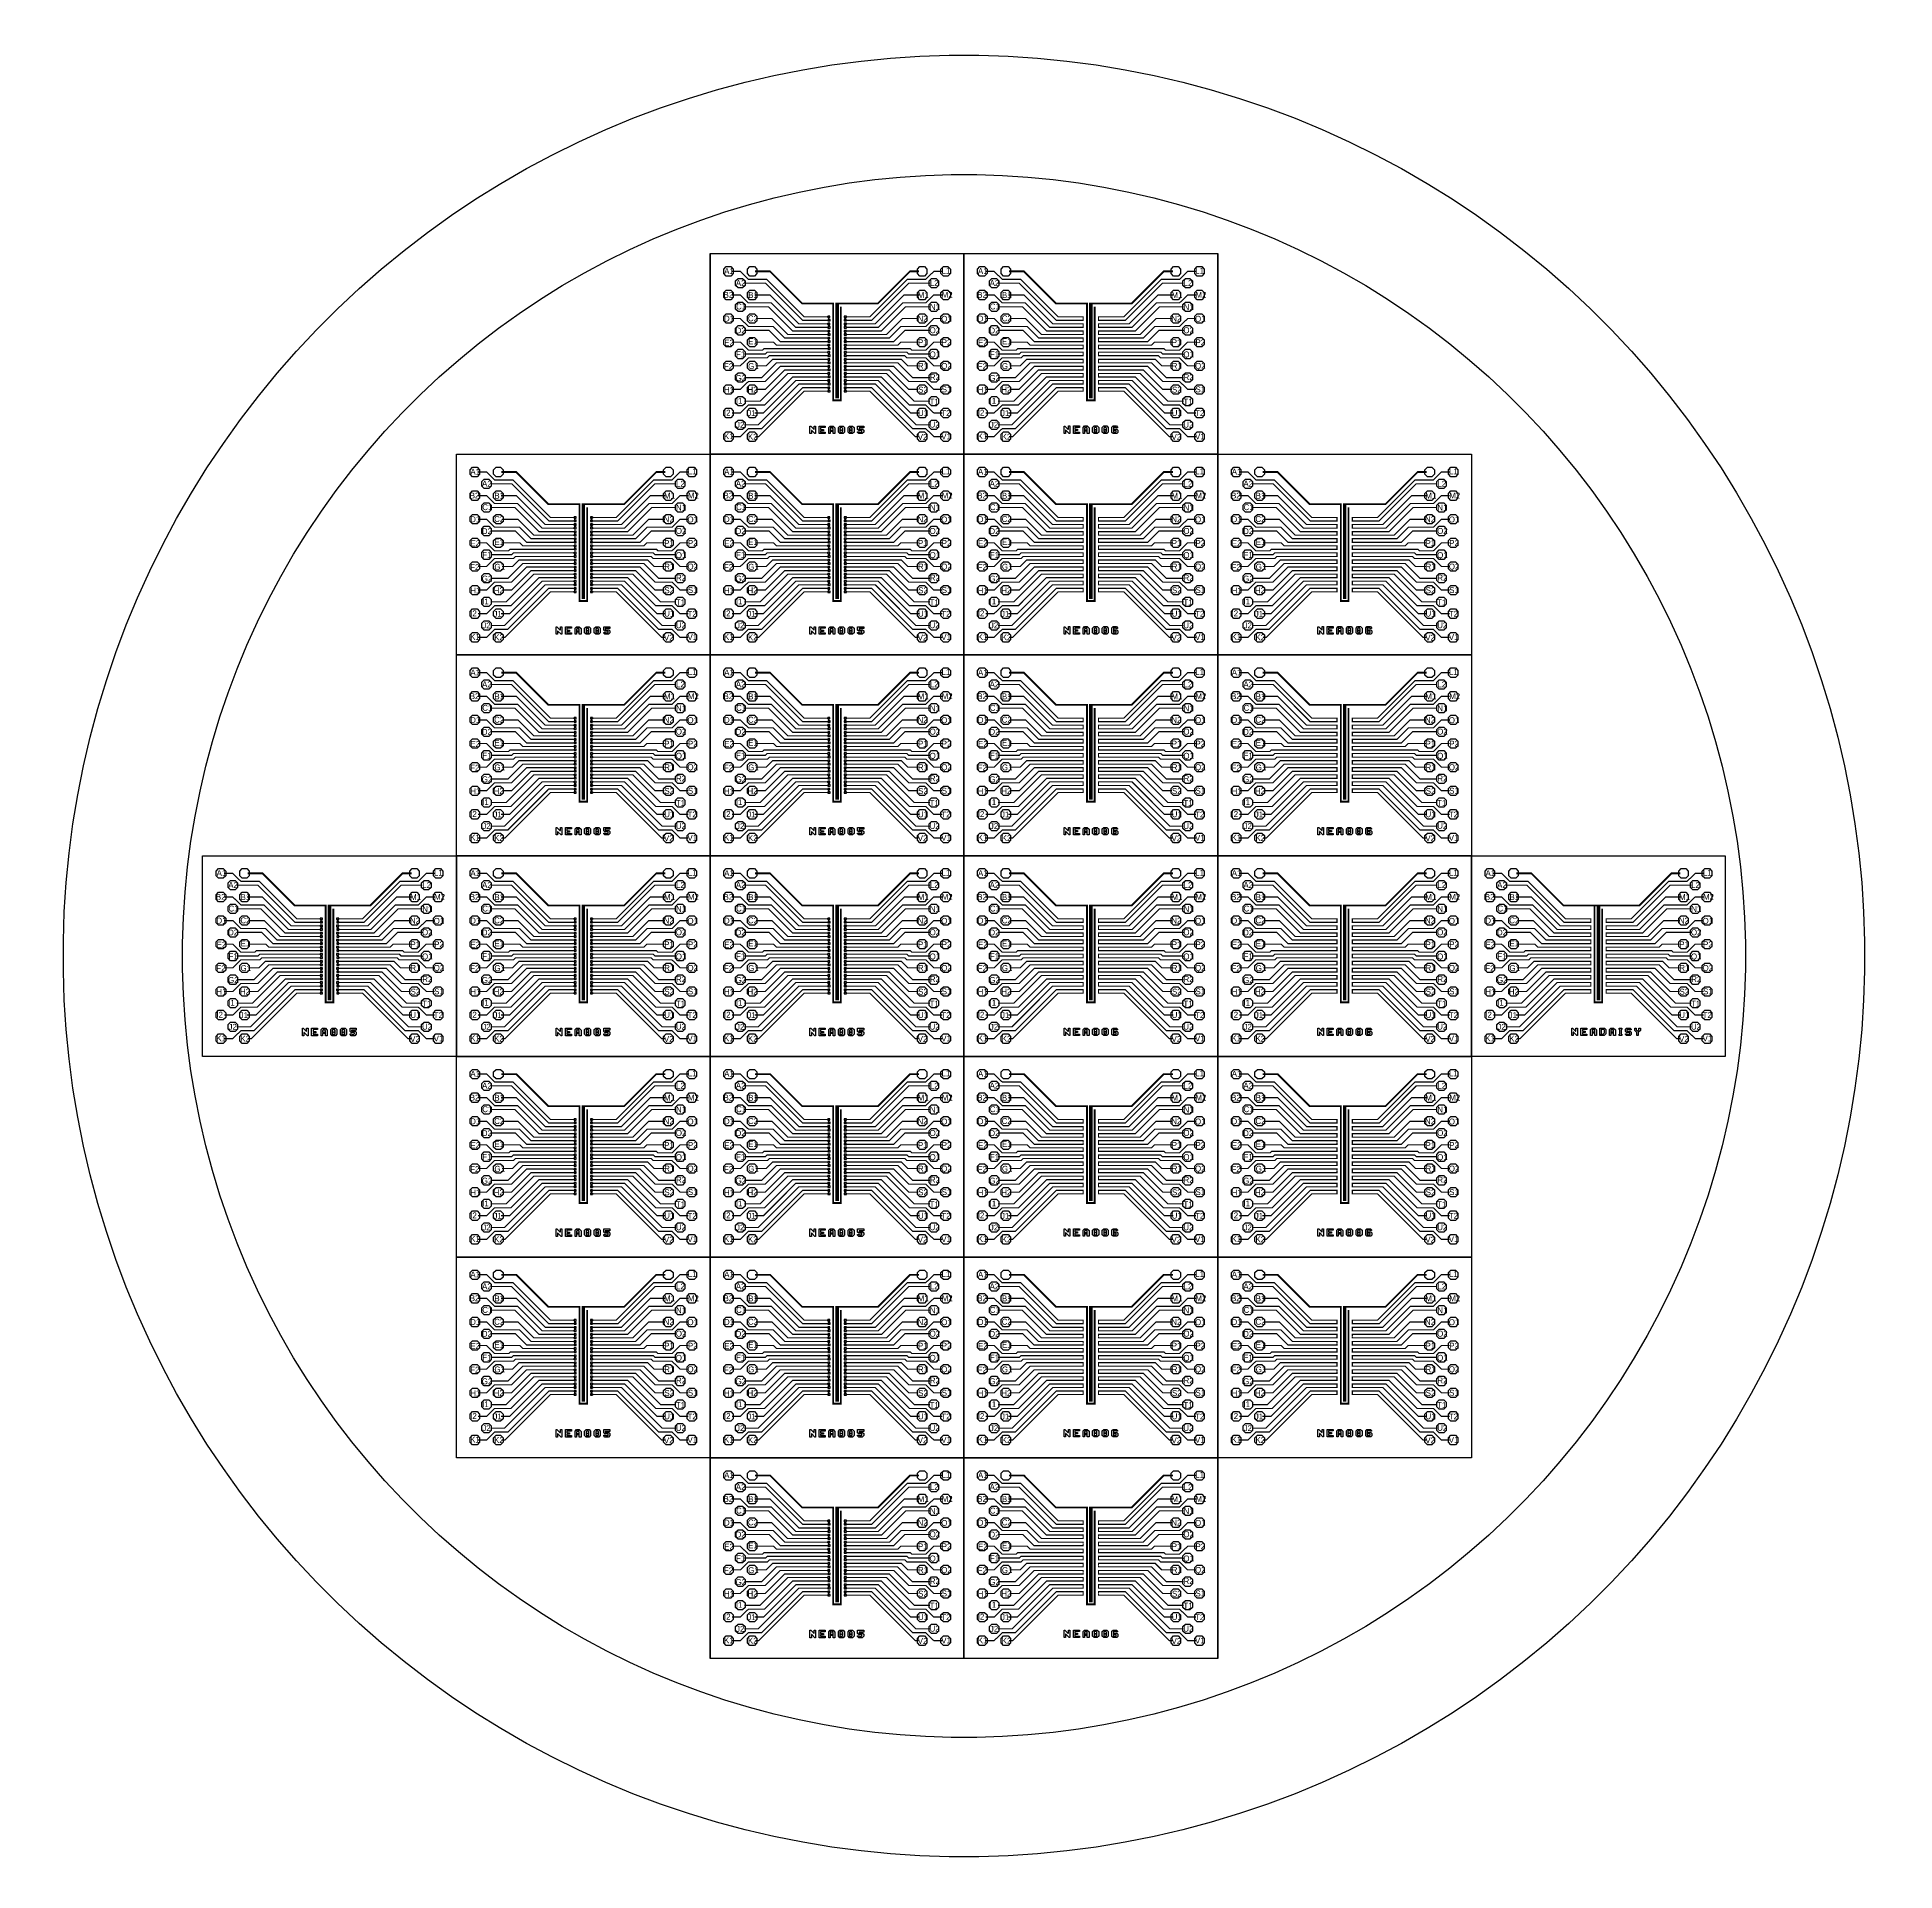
# Model space of a CAD drawing. Extents: x -78521 to 78861, y -77499 to 77839.
import ezdxf
from ezdxf.enums import TextEntityAlignment as Align

# ---------------------------------------------------------------- set-up
doc = ezdxf.new("R2010")
doc.units = 0
for name, color, linetype in [('L29D0', 2, 'CONTINUOUS'), ('L8D0', 3, 'CONTINUOUS'), ('L99D0', 1, 'CONTINUOUS'), ('L9D0', 4, 'CONTINUOUS')]:
    doc.layers.add(name, color=color, linetype=linetype)

# ---------------------------------------------------------------- blocks, each defined once
blk = doc.blocks.new('INTER_CELL1')
at = {"layer": 'L8D0'}
for points in [[(0, 15.55), (0, 183.55), (120, 183.55), (120, 15.55)], [(0, 0), (0, 15.55), (100, 15.55), (100, 0)], [(280, 6.55), (280, 174.55), (400, 174.55), (400, 6.55)], [(300, 0), (300, 6.55), (400, 6.55), (400, 0)]]:
    blk.add_lwpolyline(points, close=True, dxfattribs=at)
at = {"layer": 'L8D0', "const_width": 6}
for points in [[(275, 180.55), (115, 180.55)], [(275, 162.55), (115, 162.55)], [(275, 144.55), (115, 144.55)], [(275, 126.55), (115, 126.55)], [(275, 108.55), (115, 108.55)], [(275, 90.55), (115, 90.55)], [(275, 72.55), (115, 72.55)], [(275, 54.55), (115, 54.55)], [(275, 36.55), (115, 36.55)], [(275, 18.55), (115, 18.55)], [(285, 171.55), (125, 171.55)], [(285, 153.55), (125, 153.55)], [(285, 135.55), (125, 135.55)], [(285, 117.55), (125, 117.55)], [(285, 99.55), (125, 99.55)], [(285, 81.55), (125, 81.55)], [(285, 63.55), (125, 63.55)], [(285, 45.55), (125, 45.55)], [(285, 27.55), (125, 27.55)], [(285, 9.55), (125, 9.55)]]:
    blk.add_lwpolyline(points, dxfattribs=at)
blk = doc.blocks.new('INSIDE_INTER_005')
at = {"layer": 'L8D0'}
for points, const_width in [([(366.6, 8285.9), (910.8, 8285.9)], 150), ([(835.8, 8210.9), (835.8, 74.9), (1485.8, 74.9), (1485.8, 7999.9)], 150), ([(1962.75, 8285.9), (1010.8, 8285.9)], 150), ([(1160.8, 8279.15), (1160.8, 250.7)], 300)]:
    blk.add_lwpolyline(points, dxfattribs=dict(at, const_width=const_width))
at = {"yscale": -1}
for p, rotation in [((377.1, 6799.9), 90), ((377.1, 6199.9), 90), ((1944.2, 7199.9), 270), ((1944.2, 6599.9), 270), ((377.1, 5599.9), 90), ((377.1, 4999.9), 90), ((377.1, 4399.9), 90), ((1944.2, 5999.9), 270), ((1944.2, 5399.9), 270), ((1944.2, 4799.9), 270), ((377.1, 3799.9), 90), ((377.1, 3199.9), 90), ((1944.2, 4199.9), 270), ((1944.2, 3599.9), 270), ((377.1, 2599.9), 90), ((377.1, 1999.9), 90), ((377.1, 1399.9), 90), ((1944.2, 2999.9), 270), ((1944.2, 2399.9), 270), ((1944.2, 1799.9), 270), ((377.1, 799.9), 90), ((1944.2, 1199.9), 270)]:
    blk.add_blockref('INTER_CELL1', p, dxfattribs=dict(at, rotation=rotation))
blk = doc.blocks.new('POGOPAD_OCTAGON')
at = {"layer": 'L8D0'}
blk.add_lwpolyline([(-195, -400), (-400, -195), (-400, 195), (-195, 400), (195, 400), (400, 195), (400, -195), (195, -400)], close=True, dxfattribs=at)
blk = doc.blocks.new('SENSOR_WIRING')
at = {"layer": 'L8D0'}
for points, const_width in [([(-691, 3150), (-2783, 3150), (-5961, 6328), (-7516, 6328), (-8196, 7000), (-8909, 7000)], 100), ([(-671.6, 4286), (-2967, 4286), (-5681, 7000), (-6948, 7000)], 150), ([(527, 4286), (3467, 4286), (6181, 7000), (6948, 7000)], 150), ([(691, 3150), (2783, 3150), (5961, 6328), (7516, 6328), (8196, 7000), (8909, 7000)], 100), ([(-8909, 5000), (-8196, 5000), (-7516, 4328), (-5567, 4328), (-3489, 2250), (-696, 2250)], 100), ([(-671, 2850), (-2920, 2850), (-6070, 6000), (-7862, 6000)], 100), ([(-6985, 5000), (-5683, 5000), (-3233, 2550), (-681, 2550)], 100), ([(671, 2850), (2920, 2850), (6070, 6000), (7862, 6000)], 100), ([(6985, 5000), (5683, 5000), (3233, 2550), (681, 2550)], 100), ([(8909, 5000), (8196, 5000), (7516, 4328), (5567, 4328), (3489, 2250), (696, 2250)], 100), ([(-7862, 4000), (-5811, 4000), (-3761, 1950), (-696, 1950)], 100), ([(7862, 4000), (5811, 4000), (3761, 1950), (696, 1950)], 100), ([(-8909, 3000), (-8196, 3000), (-7516, 2328), (-5409, 2328), (-4431, 1350), (-686, 1350)], 100), ([(-7862, 2000), (-5758, 2000), (-4808, 1050), (-681, 1050)], 100), ([(-6872, 3000), (-5533, 3000), (-4183, 1650), (-721, 1650)], 100), ([(7862, 2000), (5758, 2000), (4808, 1050), (681, 1050)], 100), ([(8909, 3000), (8196, 3000), (7516, 2328), (5409, 2328), (4431, 1350), (686, 1350)], 100), ([(6872, 3000), (5533, 3000), (4183, 1650), (721, 1650)], 100), ([(-8909, 1000), (-8196, 1000), (-7516, 328), (-6322.9, 328), (-6200.9, 450), (-749, 450)], 100), ([(-7862, 0), (-6068.9, 0), (-5918.9, 150), (-741, 150)], 100), ([(-6892, 1000), (-5386, 1000), (-5136, 750), (-696, 750)], 100), ([(6892, 1000), (5386, 1000), (5136, 750), (696, 750)], 100), ([(7862, 0), (6068.9, 0), (5918.9, 150), (741, 150)], 100), ([(8909, 1000), (8196, 1000), (7516, 328), (6322.9, 328), (6200.9, 450), (749, 450)], 100), ([(-8909, -1000), (-8196, -1000), (-7516, -328), (-5912.9, -328), (-5734.9, -150), (-716, -150)], 100), ([(-8909, -3000), (-8196, -3000), (-7516, -2328), (-6085.9, -2328), (-4807.9, -1050), (-681, -1050)], 100), ([(-7862, -2000), (-6385.9, -2000), (-5135.9, -750), (-696, -750)], 100), ([(-6892, -1000), (-5997.9, -1000), (-5447.9, -450), (-721, -450)], 100), ([(-6872, -3000), (-6080.9, -3000), (-4430.9, -1350), (-686, -1350)], 100), ([(8909, -3000), (8196, -3000), (7516, -2328), (6085.9, -2328), (4807.9, -1050), (681, -1050)], 100), ([(6872, -3000), (6080.9, -3000), (4430.9, -1350), (686, -1350)], 100), ([(7862, -2000), (6385.9, -2000), (5135.9, -750), (696, -750)], 100), ([(8909, -1000), (8196, -1000), (7516, -328), (5912.9, -328), (5734.9, -150), (716, -150)], 100), ([(6892, -1000), (5997.9, -1000), (5447.9, -450), (721, -450)], 100), ([(-8909, -5000), (-8196, -5000), (-7516, -4328), (-6138.9, -4328), (-3760.9, -1950), (-696, -1950)], 100), ([(-671, -2850), (-2919.9, -2850), (-6397.9, -6328), (-7516, -6328), (-8196, -7000), (-8909, -7000)], 100), ([(-7862, -4000), (-6532.9, -4000), (-4182.9, -1650), (-721, -1650)], 100), ([(-7862, -6000), (-6682.9, -6000), (-3232.9, -2550), (-681, -2550)], 100), ([(-6985, -5000), (-6238.9, -5000), (-3488.9, -2250), (-696, -2250)], 100), ([(-691, -3150), (-2782.9, -3150), (-6632.9, -7000), (-6923, -7000)], 100), ([(671, -2850), (2919.9, -2850), (6397.9, -6328), (7516, -6328), (8196, -7000), (8909, -7000)], 100), ([(7862, -6000), (6682.9, -6000), (3232.9, -2550), (681, -2550)], 100), ([(691, -3150), (2782.9, -3150), (6632.9, -7000), (6923, -7000)], 100), ([(8909, -5000), (8196, -5000), (7516, -4328), (6138.9, -4328), (3760.9, -1950), (696, -1950)], 100), ([(6985, -5000), (6238.9, -5000), (3488.9, -2250), (696, -2250)], 100), ([(7862, -4000), (6532.9, -4000), (4182.9, -1650), (721, -1650)], 100)]:
    blk.add_lwpolyline(points, dxfattribs=dict(at, const_width=const_width))
blk = doc.blocks.new('SENSOR_FRAME')
at = {"layer": 'L8D0', "const_width": 10}
blk.add_lwpolyline([(-10700, -8445), (10695, -8445), (10695, 8445), (-10695, 8445), (-10695, -8440)], dxfattribs=at)
at = {"layer": 'L99D0'}
blk.add_lwpolyline([(-10750, -8500), (-10750, 8500), (10750, 8500), (10750, -8500)], close=True, dxfattribs=at)
at = {"layer": 'L99D0', "const_width": 0.1}
for points in [[(0, 8432.4), (0, -8501.8)], [(-10239.5, 0), (10188.9, 0)]]:
    blk.add_lwpolyline(points, dxfattribs=at)
at = {"layer": 'L9D0', "const_width": 25}
blk.add_lwpolyline([(-10762.5, -8500), (10750, -8500), (10750, 8500), (-10750, 8500), (-10750, -8487.5)], dxfattribs=at)
at = {"rotation": 90}
for p in [(-9200, 7000), (-8200, 6000), (-7200, 7000), (7200, 7000), (8200, 6000), (9200, 7000), (-9200, 5000), (-7200, 5000), (7200, 5000), (9200, 5000), (-9200, 3000), (-8200, 4000), (-7200, 3000), (7200, 3000), (8200, 4000), (9200, 3000), (-8200, 2000), (8200, 2000), (-9200, 1000), (-8200, 0), (-7200, 1000), (7200, 1000), (8200, 0), (9200, 1000), (-9200, -1000), (-7200, -1000), (7200, -1000), (9200, -1000), (-9200, -3000), (-8200, -2000), (-7200, -3000), (7200, -3000), (8200, -2000), (9200, -3000), (-9200, -5000), (-8200, -4000), (-7200, -5000), (7200, -5000), (8200, -4000), (9200, -5000), (-8200, -6000), (8200, -6000), (-9200, -7000), (-7200, -7000), (7200, -7000), (9200, -7000)]:
    blk.add_blockref('POGOPAD_OCTAGON', p, dxfattribs=at)
blk.add_blockref('SENSOR_WIRING', (0, 0))
at = {"layer": 'L8D0'}
for s, p in [('A1', (-9565, 7021)), ('L1', (8844, 7059)), ('B2', (-9622, 5009)), ('A2', (-8578, 6015)), ('B1', (-7535, 4991)), ('M1', (6832, 4991)), ('L2', (7857, 6015)), ('M2', (8863, 5009)), ('D1', (-9584, 2998)), ('C1', (-8559, 4023)), ('C2', (-7554, 3017)), ('N2', (6813, 2998)), ('N1', (7857, 3985)), ('O1', (8825, 2979)), ('D2', (-8597, 1992)), ('O2', (7838, 2011)), ('E2', (-9565, 967)), ('F1', (-8559, -20)), ('E1', (-7535, 1062)), ('P1', (6851, 986)), ('Q1', (7838, -39)), ('P2', (8863, 986)), ('F2', (-9584, -1045)), ('G1', (-7535, -1026)), ('R1', (6851, -1007)), ('Q2', (8825, -1007)), ('H1', (-9584, -3038)), ('G2', (-8597, -2032)), ('H2', (-7591, -3019)), ('S2', (6870, -3019)), ('R2', (7857, -1956)), ('S1', (8863, -3000)), ('I2', (-9584, -4973)), ('I1', (-8578, -3967)), ('T1', (7838, -4043)), ('J2', (-8559, -5998)), ('J1', (-7610, -5011)), ('U1', (6851, -4992)), ('U2', (7838, -5979)), ('T2', (8825, -5011)), ('K1', (-9584, -6966)), ('K2', (-7554, -7004)), ('V2', (6832, -7023)), ('V1', (8825, -6985))]:
    blk.add_text(s, height=500, dxfattribs=at).set_placement(p, align=Align.MIDDLE_LEFT)
blk = doc.blocks.new('SENSOR_CHIP_005')
at = {"layer": 'L8D0'}
for points in [[(-2302.6, -6748.7), (-2302.6, -6120.7), (-2235.6, -6120.7), (-1981.6, -6374.7), (-1942.6, -6374.7), (-1942.6, -6118.7), (-1822.6, -6118.7), (-1822.6, -6748.7), (-1874.6, -6748.7), (-2146.6, -6476.7), (-2182.6, -6476.7), (-2182.6, -6748.7)], [(-1517.8, -6748.7), (-1517.8, -6118.7), (-1007.8, -6118.7), (-1007.8, -6238.7), (-1397.8, -6238.7), (-1397.8, -6388.7), (-1157.8, -6388.7), (-1157.8, -6508.7), (-1397.8, -6508.7), (-1397.8, -6628.7), (-1007.8, -6628.7), (-1007.8, -6748.7)], [(-703, -6748.7), (-703, -6238.7), (-583, -6118.7), (-403, -6118.7), (-403, -6268.7), (-523, -6268.7), (-583, -6328.7), (-583, -6448.7), (-373, -6448.7), (-373, -6568.7), (-583, -6568.7), (-583, -6748.7)], [(-343, -6748.7), (-343, -6568.7), (-553, -6568.7), (-553, -6448.7), (-343, -6448.7), (-343, -6328.7), (-403, -6268.7), (-523, -6268.7), (-523, -6118.7), (-343, -6118.7), (-193, -6268.7), (-193, -6748.7)], [(231.8, -6748.7), (111.8, -6628.7), (111.8, -6238.7), (231.8, -6118.7), (381.8, -6118.7), (381.8, -6238.7), (291.8, -6238.7), (231.8, -6298.7), (231.8, -6568.7), (291.8, -6628.7), (411.8, -6628.7), (411.8, -6748.7)], [(291.8, -6748.7), (291.8, -6628.7), (411.8, -6628.7), (471.8, -6568.7), (471.8, -6298.7), (411.8, -6238.7), (321.8, -6238.7), (321.8, -6118.7), (501.8, -6118.7), (621.8, -6238.7), (621.8, -6628.7), (501.8, -6748.7)], [(1046.6, -6748.7), (926.6, -6628.7), (926.6, -6238.7), (1046.6, -6118.7), (1196.6, -6118.7), (1196.6, -6238.7), (1106.6, -6238.7), (1046.6, -6298.7), (1046.6, -6568.7), (1106.6, -6628.7), (1226.6, -6628.7), (1226.6, -6748.7)], [(1106.6, -6748.7), (1106.6, -6628.7), (1226.6, -6628.7), (1286.6, -6568.7), (1286.6, -6298.7), (1226.6, -6238.7), (1136.6, -6238.7), (1136.6, -6118.7), (1316.6, -6118.7), (1436.6, -6238.7), (1436.6, -6628.7), (1316.6, -6748.7)], [(1831.4, -6748.7), (1741.4, -6658.7), (1741.4, -6598.7), (1861.4, -6598.7), (1891.4, -6628.7), (2071.4, -6628.7), (2101.4, -6598.7), (2101.4, -6508.7), (2071.4, -6478.7), (1831.4, -6478.7), (1741.4, -6388.7), (1741.4, -6118.7), (2251.4, -6118.7), (2251.4, -6268.7), (1861.4, -6268.7), (1861.4, -6328.7), (1891.4, -6358.7), (2161.4, -6358.7), (2251.4, -6448.7), (2251.4, -6628.7), (2131.4, -6748.7)], [(321.8, -6478.7), (321.8, -6418.7), (381.8, -6418.7), (381.8, -6478.7)], [(1136.6, -6478.7), (1136.6, -6418.7), (1196.6, -6418.7), (1196.6, -6478.7)]]:
    blk.add_lwpolyline(points, close=True, dxfattribs=at)
for name, p in [('SENSOR_FRAME', (0, 0)), ('INSIDE_INTER_005', (-1160.8, -3999.9))]:
    blk.add_blockref(name, p)
blk = doc.blocks.new('LINEAR_CELL1')
at = {"layer": 'L8D0', "const_width": 100}
for points in [[(50, -18), (50, 134), (201.5, 134)], [(350, -18), (350, 134), (204.5, 134)]]:
    blk.add_lwpolyline(points, dxfattribs=at)
blk = doc.blocks.new('INSIDE_LINEAR_006')
at = {"layer": 'L8D0'}
for points, const_width in [([(349.9, 8285.9), (910.8, 8285.9)], 150), ([(835.8, 8210.9), (835.8, 74.9), (1485.8, 74.9), (1485.8, 7999.9)], 150), ([(1968.6, 8285.9), (1010.8, 8285.9)], 150), ([(1160.8, 8279.1), (1160.8, 250.7)], 300)]:
    blk.add_lwpolyline(points, dxfattribs=dict(at, const_width=const_width))
at = {"yscale": -1}
for p, rotation in [((376.8, 6799.9), 90), ((376.8, 6199.9), 90), ((1944.8, 7199.9), 270), ((1944.8, 6599.9), 270), ((376.8, 5599.9), 90), ((376.8, 4999.9), 90), ((376.8, 4399.9), 90), ((1944.8, 5999.9), 270), ((1944.8, 5399.9), 270), ((1944.8, 4799.9), 270), ((376.8, 3799.9), 90), ((376.8, 3199.9), 90), ((1944.8, 4199.9), 270), ((1944.8, 3599.9), 270), ((376.8, 2599.9), 90), ((376.8, 1999.9), 90), ((376.8, 1399.9), 90), ((1944.8, 2999.9), 270), ((1944.8, 2399.9), 270), ((1944.8, 1799.9), 270), ((376.8, 799.9), 90), ((1944.8, 1199.9), 270)]:
    blk.add_blockref('LINEAR_CELL1', p, dxfattribs=dict(at, rotation=rotation))
blk = doc.blocks.new('SENSOR_CHIP_006')
at = {"layer": 'L8D0'}
for points in [[(-2264.65, -6729.7), (-2264.65, -6101.7), (-2197.65, -6101.7), (-1943.65, -6355.7), (-1904.65, -6355.7), (-1904.65, -6099.7), (-1784.65, -6099.7), (-1784.65, -6729.7), (-1836.65, -6729.7), (-2108.65, -6457.7), (-2144.65, -6457.7), (-2144.65, -6729.7)], [(-1479.85, -6729.7), (-1479.85, -6099.7), (-969.85, -6099.7), (-969.85, -6219.7), (-1359.85, -6219.7), (-1359.85, -6369.7), (-1119.85, -6369.7), (-1119.85, -6489.7), (-1359.85, -6489.7), (-1359.85, -6609.7), (-969.85, -6609.7), (-969.85, -6729.7)], [(-665.05, -6729.7), (-665.05, -6219.7), (-545.05, -6099.7), (-365.05, -6099.7), (-365.05, -6249.7), (-485.05, -6249.7), (-545.05, -6309.7), (-545.05, -6429.7), (-335.05, -6429.7), (-335.05, -6549.7), (-545.05, -6549.7), (-545.05, -6729.7)], [(-305.05, -6729.7), (-305.05, -6549.7), (-515.05, -6549.7), (-515.05, -6429.7), (-305.05, -6429.7), (-305.05, -6309.7), (-365.05, -6249.7), (-485.05, -6249.7), (-485.05, -6099.7), (-305.05, -6099.7), (-155.05, -6249.7), (-155.05, -6729.7)], [(269.75, -6729.7), (149.75, -6609.7), (149.75, -6219.7), (269.75, -6099.7), (419.75, -6099.7), (419.75, -6219.7), (329.75, -6219.7), (269.75, -6279.7), (269.75, -6549.7), (329.75, -6609.7), (449.75, -6609.7), (449.75, -6729.7)], [(329.75, -6729.7), (329.75, -6609.7), (449.75, -6609.7), (509.75, -6549.7), (509.75, -6279.7), (449.75, -6219.7), (359.75, -6219.7), (359.75, -6099.7), (539.75, -6099.7), (659.75, -6219.7), (659.75, -6609.7), (539.75, -6729.7)], [(1084.55, -6729.7), (964.55, -6609.7), (964.55, -6219.7), (1084.55, -6099.7), (1234.55, -6099.7), (1234.55, -6219.7), (1144.55, -6219.7), (1084.55, -6279.7), (1084.55, -6549.7), (1144.55, -6609.7), (1264.55, -6609.7), (1264.55, -6729.7)], [(1144.55, -6729.7), (1144.55, -6609.7), (1264.55, -6609.7), (1324.55, -6549.7), (1324.55, -6279.7), (1264.55, -6219.7), (1174.55, -6219.7), (1174.55, -6099.7), (1354.55, -6099.7), (1474.55, -6219.7), (1474.55, -6609.7), (1354.55, -6729.7)], [(1877.35, -6729.5), (1787.35, -6639.5), (1787.35, -6189.5), (1877.35, -6099.5), (2087.35, -6099.5), (2087.35, -6219.5), (1937.35, -6219.5), (1907.35, -6249.5), (1907.35, -6369.5), (2087.35, -6369.5), (2087.35, -6489.5), (1937.35, -6489.5), (1907.35, -6519.5), (1907.35, -6579.5), (1937.35, -6609.5), (2087.35, -6609.5), (2087.35, -6729.5)], [(2147.35, -6249.5), (2117.35, -6219.5), (1937.35, -6219.5), (1937.35, -6099.5), (2177.35, -6099.5), (2267.35, -6189.5), (2267.35, -6249.5)], [(359.75, -6459.7), (359.75, -6399.7), (419.75, -6399.7), (419.75, -6459.7)], [(1174.55, -6459.7), (1174.55, -6399.7), (1234.55, -6399.7), (1234.55, -6459.7)], [(1967.35, -6729.5), (1967.35, -6609.5), (2117.35, -6609.5), (2147.35, -6579.5), (2147.35, -6519.5), (2117.35, -6489.5), (1937.35, -6489.5), (1937.35, -6369.5), (2207.35, -6369.5), (2297.35, -6459.5), (2297.35, -6639.5), (2207.35, -6729.5)]]:
    blk.add_lwpolyline(points, close=True, dxfattribs=at)
for name, p in [('SENSOR_FRAME', (0, 0)), ('INSIDE_LINEAR_006', (-1160.8, -3999.9))]:
    blk.add_blockref(name, p)
blk = doc.blocks.new('ZZ_D_M1')
at = {"layer": 'L8D0'}
for points in [[(0, 0), (0, 630), (300, 630), (300, 510), (120, 510), (120, 120), (270, 120), (270, 0)], [(120, 0), (120, 120), (300, 120), (390, 210), (390, 450), (330, 510), (150, 510), (150, 630), (390, 630), (510, 510), (510, 150), (360, 0)]]:
    blk.add_lwpolyline(points, close=True, dxfattribs=at)
blk = doc.blocks.new('ZZ_A_M1')
at = {"layer": 'L8D0'}
for points in [[(0, 0), (0, 510), (120, 630), (300, 630), (300, 480), (180, 480), (120, 420), (120, 300), (330, 300), (330, 180), (120, 180), (120, 0)], [(360, 0), (360, 180), (150, 180), (150, 300), (360, 300), (360, 420), (300, 480), (180, 480), (180, 630), (360, 630), (510, 480), (510, 0)]]:
    blk.add_lwpolyline(points, close=True, dxfattribs=at)
blk = doc.blocks.new('ZZ_I_M1')
at = {"layer": 'L8D0'}
blk.add_lwpolyline([(0, 0), (0, 120), (60, 120), (60, 510), (0, 510), (0, 630), (240, 630), (240, 510), (180, 510), (180, 120), (240, 120), (240, 0)], close=True, dxfattribs=at)
blk = doc.blocks.new('ZZ_S_M1')
at = {"layer": 'L8D0'}
blk.add_lwpolyline([(90, 0), (0, 90), (0, 150), (120, 150), (150, 120), (330, 120), (360, 150), (360, 210), (330, 240), (90, 240), (0, 330), (0, 540), (90, 630), (390, 630), (480, 540), (480, 480), (360, 480), (330, 510), (150, 510), (120, 480), (120, 390), (150, 360), (390, 360), (480, 270), (480, 90), (390, 0)], close=True, dxfattribs=at)
blk = doc.blocks.new('ZZ_Y_M1')
at = {"layer": 'L8D0'}
blk.add_lwpolyline([(180, 0), (180, 240), (0, 420), (0, 630), (120, 630), (120, 480), (240, 360), (360, 480), (360, 630), (480, 630), (480, 420), (300, 240), (300, 0)], close=True, dxfattribs=at)
blk = doc.blocks.new('SENSOR_CHIP_DAISY')
at = {"layer": 'L8D0'}
for points, const_width in [([(-282.4, 4286.1), (-98.05, 4286.1)], 150), ([(-649.9, 3075.5), (-649.9, 2951)], 100), ([(-649.9, 2475.5), (-649.9, 2351)], 100), ([(-649.9, 1875.5), (-649.9, 1751)], 100), ([(649.9, 3075.5), (649.9, 2951)], 100), ([(649.9, 2475.5), (649.9, 2351)], 100), ([(649.9, 1875.5), (649.9, 1751)], 100), ([(-649.9, 1275.5), (-649.9, 1151)], 100), ([(-649.9, 675.5), (-649.9, 551)], 100), ([(-649.9, 75.5), (-649.9, -49)], 100), ([(649.9, 1275.5), (649.9, 1151)], 100), ([(649.9, 675.5), (649.9, 551)], 100), ([(649.9, 75.5), (649.9, -49)], 100), ([(-649.9, -524.5), (-649.9, -649)], 100), ([(-649.9, -1124.5), (-649.9, -1249)], 100), ([(649.9, -524.5), (649.9, -649)], 100), ([(649.9, -1124.5), (649.9, -1249)], 100), ([(-649.9, -1724.5), (-649.9, -1849)], 100), ([(-649.9, -2324.5), (-649.9, -2449)], 100), ([(-649.9, -2924.5), (-649.9, -3049)], 100), ([(649.9, -1724.5), (649.9, -1849)], 100), ([(649.9, -2324.5), (649.9, -2449)], 100), ([(649.9, -2924.5), (649.9, -3049)], 100)]:
    blk.add_lwpolyline(points, dxfattribs=dict(at, const_width=const_width))
for points in [[(-2264.65, -6729.7), (-2264.65, -6101.7), (-2197.65, -6101.7), (-1943.65, -6355.7), (-1904.65, -6355.7), (-1904.65, -6099.7), (-1784.65, -6099.7), (-1784.65, -6729.7), (-1836.65, -6729.7), (-2108.65, -6457.7), (-2144.65, -6457.7), (-2144.65, -6729.7)], [(-1479.85, -6729.7), (-1479.85, -6099.7), (-969.85, -6099.7), (-969.85, -6219.7), (-1359.85, -6219.7), (-1359.85, -6369.7), (-1119.85, -6369.7), (-1119.85, -6489.7), (-1359.85, -6489.7), (-1359.85, -6609.7), (-969.85, -6609.7), (-969.85, -6729.7)], [(-665.05, -6729.7), (-665.05, -6219.7), (-545.05, -6099.7), (-365.05, -6099.7), (-365.05, -6249.7), (-485.05, -6249.7), (-545.05, -6309.7), (-545.05, -6429.7), (-335.05, -6429.7), (-335.05, -6549.7), (-545.05, -6549.7), (-545.05, -6729.7)], [(-305.05, -6729.7), (-305.05, -6549.7), (-515.05, -6549.7), (-515.05, -6429.7), (-305.05, -6429.7), (-305.05, -6309.7), (-365.05, -6249.7), (-485.05, -6249.7), (-485.05, -6099.7), (-305.05, -6099.7), (-155.05, -6249.7), (-155.05, -6729.7)]]:
    blk.add_lwpolyline(points, close=True, dxfattribs=at)
for name, p in [('SENSOR_FRAME', (0, 0)), ('INSIDE_LINEAR_006', (-1160.8, -3999.9)), ('ZZ_D_M1', (113.9, -6729.6)), ('ZZ_A_M1', (928.7, -6729.6)), ('ZZ_I_M1', (1743.5, -6729.6)), ('ZZ_S_M1', (2288.3, -6729.6)), ('ZZ_Y_M1', (3073.1, -6729.6))]:
    blk.add_blockref(name, p)

msp = doc.modelspace()

# ---------------------------------------------------------------- linework, layer by layer
at = {"layer": 'L29D0'}
for points in [[(-1248.55, -76300), (-3744.35, -76218.3), (-6236.15, -76055), (-8721.25, -75810.2), (-11197.05, -75484.25), (-13660.8, -75077.5), (-16109.95, -74590.35), (-18541.85, -74023.3), (-20953.9, -73377), (-23343.55, -72652.1), (-25708.15, -71849.45), (-28045.2, -70969.8), (-30352.25, -70014.2), (-32626.8, -68983.6), (-34866.45, -67879.15), (-37068.7, -66702), (-39231.3, -65453.45), (-41351.85, -64134.8), (-43428.15, -62747.45), (-45457.95, -61292.95), (-47439.05, -59772.8), (-49369.35, -58188.6), (-51246.8, -56542.15), (-53069.4, -54835.1), (-54835.1, -53069.4), (-56542.15, -51246.8), (-58188.6, -49369.35), (-59772.8, -47439.05), (-61292.95, -45457.95), (-62747.45, -43428.15), (-64134.8, -41351.85), (-65453.45, -39231.3), (-66702, -37068.7), (-67879.15, -34866.45), (-68983.6, -32626.8), (-70014.2, -30352.25), (-70969.8, -28045.2), (-71849.45, -25708.15), (-72652.1, -23343.55), (-73377, -20953.9), (-74023.3, -18541.85), (-74590.35, -16109.95), (-75077.5, -13660.8), (-75484.25, -11197.05), (-75810.2, -8721.25), (-76055, -6236.15), (-76218.3, -3744.35), (-76300, -1248.55), (-76300, 1248.55), (-76218.3, 3744.35), (-76055, 6236.15), (-75810.2, 8721.25), (-75484.25, 11197.05), (-75077.5, 13660.8), (-74590.35, 16109.95), (-74023.3, 18541.85), (-73377, 20953.9), (-72652.1, 23343.55), (-71849.45, 25708.15), (-70969.8, 28045.2), (-70014.2, 30352.25), (-68983.6, 32626.8), (-67879.15, 34866.45), (-66702, 37068.7), (-65453.45, 39231.3), (-64134.8, 41351.85), (-62747.45, 43428.15), (-61292.95, 45457.95), (-59772.8, 47439.05), (-58188.6, 49369.35), (-56542.15, 51246.8), (-54835.1, 53069.4), (-53069.4, 54835.1), (-51246.8, 56542.15), (-49369.35, 58188.6), (-47439.05, 59772.8), (-45457.95, 61292.95), (-43428.15, 62747.45), (-41351.85, 64134.8), (-39231.3, 65453.45), (-37068.7, 66702), (-34866.45, 67879.15), (-32626.8, 68983.6), (-30352.25, 70014.2), (-28045.2, 70969.8), (-25708.15, 71849.45), (-23343.55, 72652.1), (-20953.9, 73377), (-18541.85, 74023.3), (-16109.95, 74590.35), (-13660.8, 75077.5), (-11197.05, 75484.25), (-8721.25, 75810.2), (-6236.15, 76055), (-3744.35, 76218.3), (-1248.55, 76300), (1248.55, 76300), (3744.35, 76218.3), (6236.15, 76055), (8721.25, 75810.2), (11197.05, 75484.25), (13660.8, 75077.5), (16109.95, 74590.35), (18541.85, 74023.3), (20953.9, 73377), (23343.55, 72652.1), (25708.15, 71849.45), (28045.2, 70969.8), (30352.25, 70014.2), (32626.8, 68983.6), (34866.45, 67879.15), (37068.7, 66702), (39231.3, 65453.45), (41351.85, 64134.8), (43428.15, 62747.45), (45457.95, 61292.95), (47439.05, 59772.8), (49369.35, 58188.6), (51246.8, 56542.15), (53069.4, 54835.1), (54835.1, 53069.4), (56542.15, 51246.8), (58188.6, 49369.35), (59772.8, 47439.05), (61292.95, 45457.95), (62747.45, 43428.15), (64134.8, 41351.85), (65453.45, 39231.3), (66702, 37068.7), (67879.15, 34866.45), (68983.6, 32626.8), (70014.2, 30352.25), (70969.8, 28045.2), (71849.45, 25708.15), (72652.1, 23343.55), (73377, 20953.9), (74023.3, 18541.85), (74590.35, 16109.95), (75077.5, 13660.8), (75484.25, 11197.05), (75810.2, 8721.25), (76055, 6236.15), (76218.3, 3744.35), (76300, 1248.55), (76300, -1248.55), (76218.3, -3744.35), (76055, -6236.15), (75810.2, -8721.25), (75484.25, -11197.05), (75077.5, -13660.8), (74590.35, -16109.95), (74023.3, -18541.85), (73377, -20953.9), (72652.1, -23343.55), (71849.45, -25708.15), (70969.8, -28045.2), (70014.2, -30352.25), (68983.6, -32626.8), (67879.15, -34866.45), (66702, -37068.7), (65453.45, -39231.3), (64134.8, -41351.85), (62747.45, -43428.15), (61292.95, -45457.95), (59772.8, -47439.05), (58188.6, -49369.35), (56542.15, -51246.8), (54835.1, -53069.4), (53069.4, -54835.1), (51246.8, -56542.15), (49369.35, -58188.6), (47439.05, -59772.8), (45457.95, -61292.95), (43428.15, -62747.45), (41351.85, -64134.8), (39231.3, -65453.45), (37068.7, -66702), (34866.45, -67879.15), (32626.8, -68983.6), (30352.25, -70014.2), (28045.2, -70969.8), (25708.15, -71849.45), (23343.55, -72652.1), (20953.9, -73377), (18541.85, -74023.3), (16109.95, -74590.35), (13660.8, -75077.5), (11197.05, -75484.25), (8721.25, -75810.2), (6236.15, -76055), (3744.35, -76218.3), (1248.55, -76300)], [(-1083.3, -66200), (-3248.7, -66129.1), (-5410.65, -65987.4), (-7566.8, -65775.05), (-9714.85, -65492.25), (-11852.5, -65139.35), (-13977.45, -64716.65), (-16087.45, -64224.65), (-18180.2, -63663.9), (-20253.5, -63035), (-22305.1, -62338.55), (-24332.8, -61575.4), (-26334.45, -60746.25), (-28307.95, -59852.1), (-30251.1, -58893.85), (-32161.85, -57872.55), (-34038.15, -56789.25), (-35878.05, -55645.15), (-37679.45, -54441.45), (-39440.55, -53179.45), (-41159.45, -51860.5), (-42834.25, -50486.05), (-44463.15, -49057.55), (-46044.45, -47576.45), (-47576.45, -46044.45), (-49057.55, -44463.15), (-50486.05, -42834.25), (-51860.5, -41159.45), (-53179.45, -39440.55), (-54441.45, -37679.45), (-55645.15, -35878.05), (-56789.25, -34038.15), (-57872.55, -32161.85), (-58893.85, -30251.1), (-59852.1, -28307.95), (-60746.25, -26334.45), (-61575.4, -24332.8), (-62338.55, -22305.1), (-63035, -20253.5), (-63663.9, -18180.2), (-64224.65, -16087.45), (-64716.65, -13977.45), (-65139.35, -11852.5), (-65492.25, -9714.85), (-65775.05, -7566.8), (-65987.4, -5410.65), (-66129.1, -3248.7), (-66200, -1083.3), (-66200, 1083.3), (-66129.1, 3248.7), (-65987.4, 5410.65), (-65775.05, 7566.8), (-65492.25, 9714.85), (-65139.35, 11852.5), (-64716.65, 13977.45), (-64224.65, 16087.45), (-63663.9, 18180.2), (-63035, 20253.5), (-62338.55, 22305.1), (-61575.4, 24332.8), (-60746.25, 26334.45), (-59852.1, 28307.95), (-58893.85, 30251.1), (-57872.55, 32161.85), (-56789.25, 34038.15), (-55645.15, 35878.05), (-54441.45, 37679.45), (-53179.45, 39440.55), (-51860.5, 41159.45), (-50486.05, 42834.25), (-49057.55, 44463.15), (-47576.45, 46044.45), (-46044.45, 47576.45), (-44463.15, 49057.55), (-42834.25, 50486.05), (-41159.45, 51860.5), (-39440.55, 53179.45), (-37679.45, 54441.45), (-35878.05, 55645.15), (-34038.15, 56789.25), (-32161.85, 57872.55), (-30251.1, 58893.85), (-28307.95, 59852.1), (-26334.45, 60746.25), (-24332.8, 61575.4), (-22305.1, 62338.55), (-20253.5, 63035), (-18180.2, 63663.9), (-16087.45, 64224.65), (-13977.45, 64716.65), (-11852.5, 65139.35), (-9714.85, 65492.25), (-7566.8, 65775.05), (-5410.65, 65987.4), (-3248.7, 66129.1), (-1083.3, 66200), (1083.3, 66200), (3248.7, 66129.1), (5410.65, 65987.4), (7566.8, 65775.05), (9714.85, 65492.25), (11852.5, 65139.35), (13977.45, 64716.65), (16087.45, 64224.65), (18180.2, 63663.9), (20253.5, 63035), (22305.1, 62338.55), (24332.8, 61575.4), (26334.45, 60746.25), (28307.95, 59852.1), (30251.1, 58893.85), (32161.85, 57872.55), (34038.15, 56789.25), (35878.05, 55645.15), (37679.45, 54441.45), (39440.55, 53179.45), (41159.45, 51860.5), (42834.25, 50486.05), (44463.15, 49057.55), (46044.45, 47576.45), (47576.45, 46044.45), (49057.55, 44463.15), (50486.05, 42834.25), (51860.5, 41159.45), (53179.45, 39440.55), (54441.45, 37679.45), (55645.15, 35878.05), (56789.25, 34038.15), (57872.55, 32161.85), (58893.85, 30251.1), (59852.1, 28307.95), (60746.25, 26334.45), (61575.4, 24332.8), (62338.55, 22305.1), (63035, 20253.5), (63663.9, 18180.2), (64224.65, 16087.45), (64716.65, 13977.45), (65139.35, 11852.5), (65492.25, 9714.85), (65775.05, 7566.8), (65987.4, 5410.65), (66129.1, 3248.7), (66200, 1083.3), (66200, -1083.3), (66129.1, -3248.7), (65987.4, -5410.65), (65775.05, -7566.8), (65492.25, -9714.85), (65139.35, -11852.5), (64716.65, -13977.45), (64224.65, -16087.45), (63663.9, -18180.2), (63035, -20253.5), (62338.55, -22305.1), (61575.4, -24332.8), (60746.25, -26334.45), (59852.1, -28307.95), (58893.85, -30251.1), (57872.55, -32161.85), (56789.25, -34038.15), (55645.15, -35878.05), (54441.45, -37679.45), (53179.45, -39440.55), (51860.5, -41159.45), (50486.05, -42834.25), (49057.55, -44463.15), (47576.45, -46044.45), (46044.45, -47576.45), (44463.15, -49057.55), (42834.25, -50486.05), (41159.45, -51860.5), (39440.55, -53179.45), (37679.45, -54441.45), (35878.05, -55645.15), (34038.15, -56789.25), (32161.85, -57872.55), (30251.1, -58893.85), (28307.95, -59852.1), (26334.45, -60746.25), (24332.8, -61575.4), (22305.1, -62338.55), (20253.5, -63035), (18180.2, -63663.9), (16087.45, -64224.65), (13977.45, -64716.65), (11852.5, -65139.35), (9714.85, -65492.25), (7566.8, -65775.05), (5410.65, -65987.4), (3248.7, -66129.1), (1083.3, -66200)]]:
    msp.add_lwpolyline(points, close=True, dxfattribs=at)
at = {"layer": 'L99D0', "const_width": 0.002}
for points in [[(0, 77839.45), (0, -77498.8)], [(-78520.8, 0), (78861.45, 0)]]:
    msp.add_lwpolyline(points, dxfattribs=at)

# ---------------------------------------------------------------- block references
for name, p in [('SENSOR_CHIP_005', (-10750, 51000)), ('SENSOR_CHIP_006', (10750, 51000)), ('SENSOR_CHIP_005', (-32250, 34000)), ('SENSOR_CHIP_005', (-10750, 34000)), ('SENSOR_CHIP_006', (10750, 34000)), ('SENSOR_CHIP_006', (32250, 34000)), ('SENSOR_CHIP_005', (-32250, 17000)), ('SENSOR_CHIP_005', (-10750, 17000)), ('SENSOR_CHIP_006', (10750, 17000)), ('SENSOR_CHIP_006', (32250, 17000)), ('SENSOR_CHIP_005', (-53750, 0)), ('SENSOR_CHIP_005', (-32250, 0)), ('SENSOR_CHIP_005', (-10750, 0)), ('SENSOR_CHIP_006', (10750, 0)), ('SENSOR_CHIP_006', (32250, 0)), ('SENSOR_CHIP_DAISY', (53750, 0)), ('SENSOR_CHIP_005', (-32250, -17000)), ('SENSOR_CHIP_005', (-10750, -17000)), ('SENSOR_CHIP_006', (10750, -17000)), ('SENSOR_CHIP_006', (32250, -17000)), ('SENSOR_CHIP_005', (-32250, -34000)), ('SENSOR_CHIP_005', (-10750, -34000)), ('SENSOR_CHIP_006', (10750, -34000)), ('SENSOR_CHIP_006', (32250, -34000)), ('SENSOR_CHIP_005', (-10750, -51000)), ('SENSOR_CHIP_006', (10750, -51000))]:
    msp.add_blockref(name, p)

doc.saveas('drawing.dxf')
